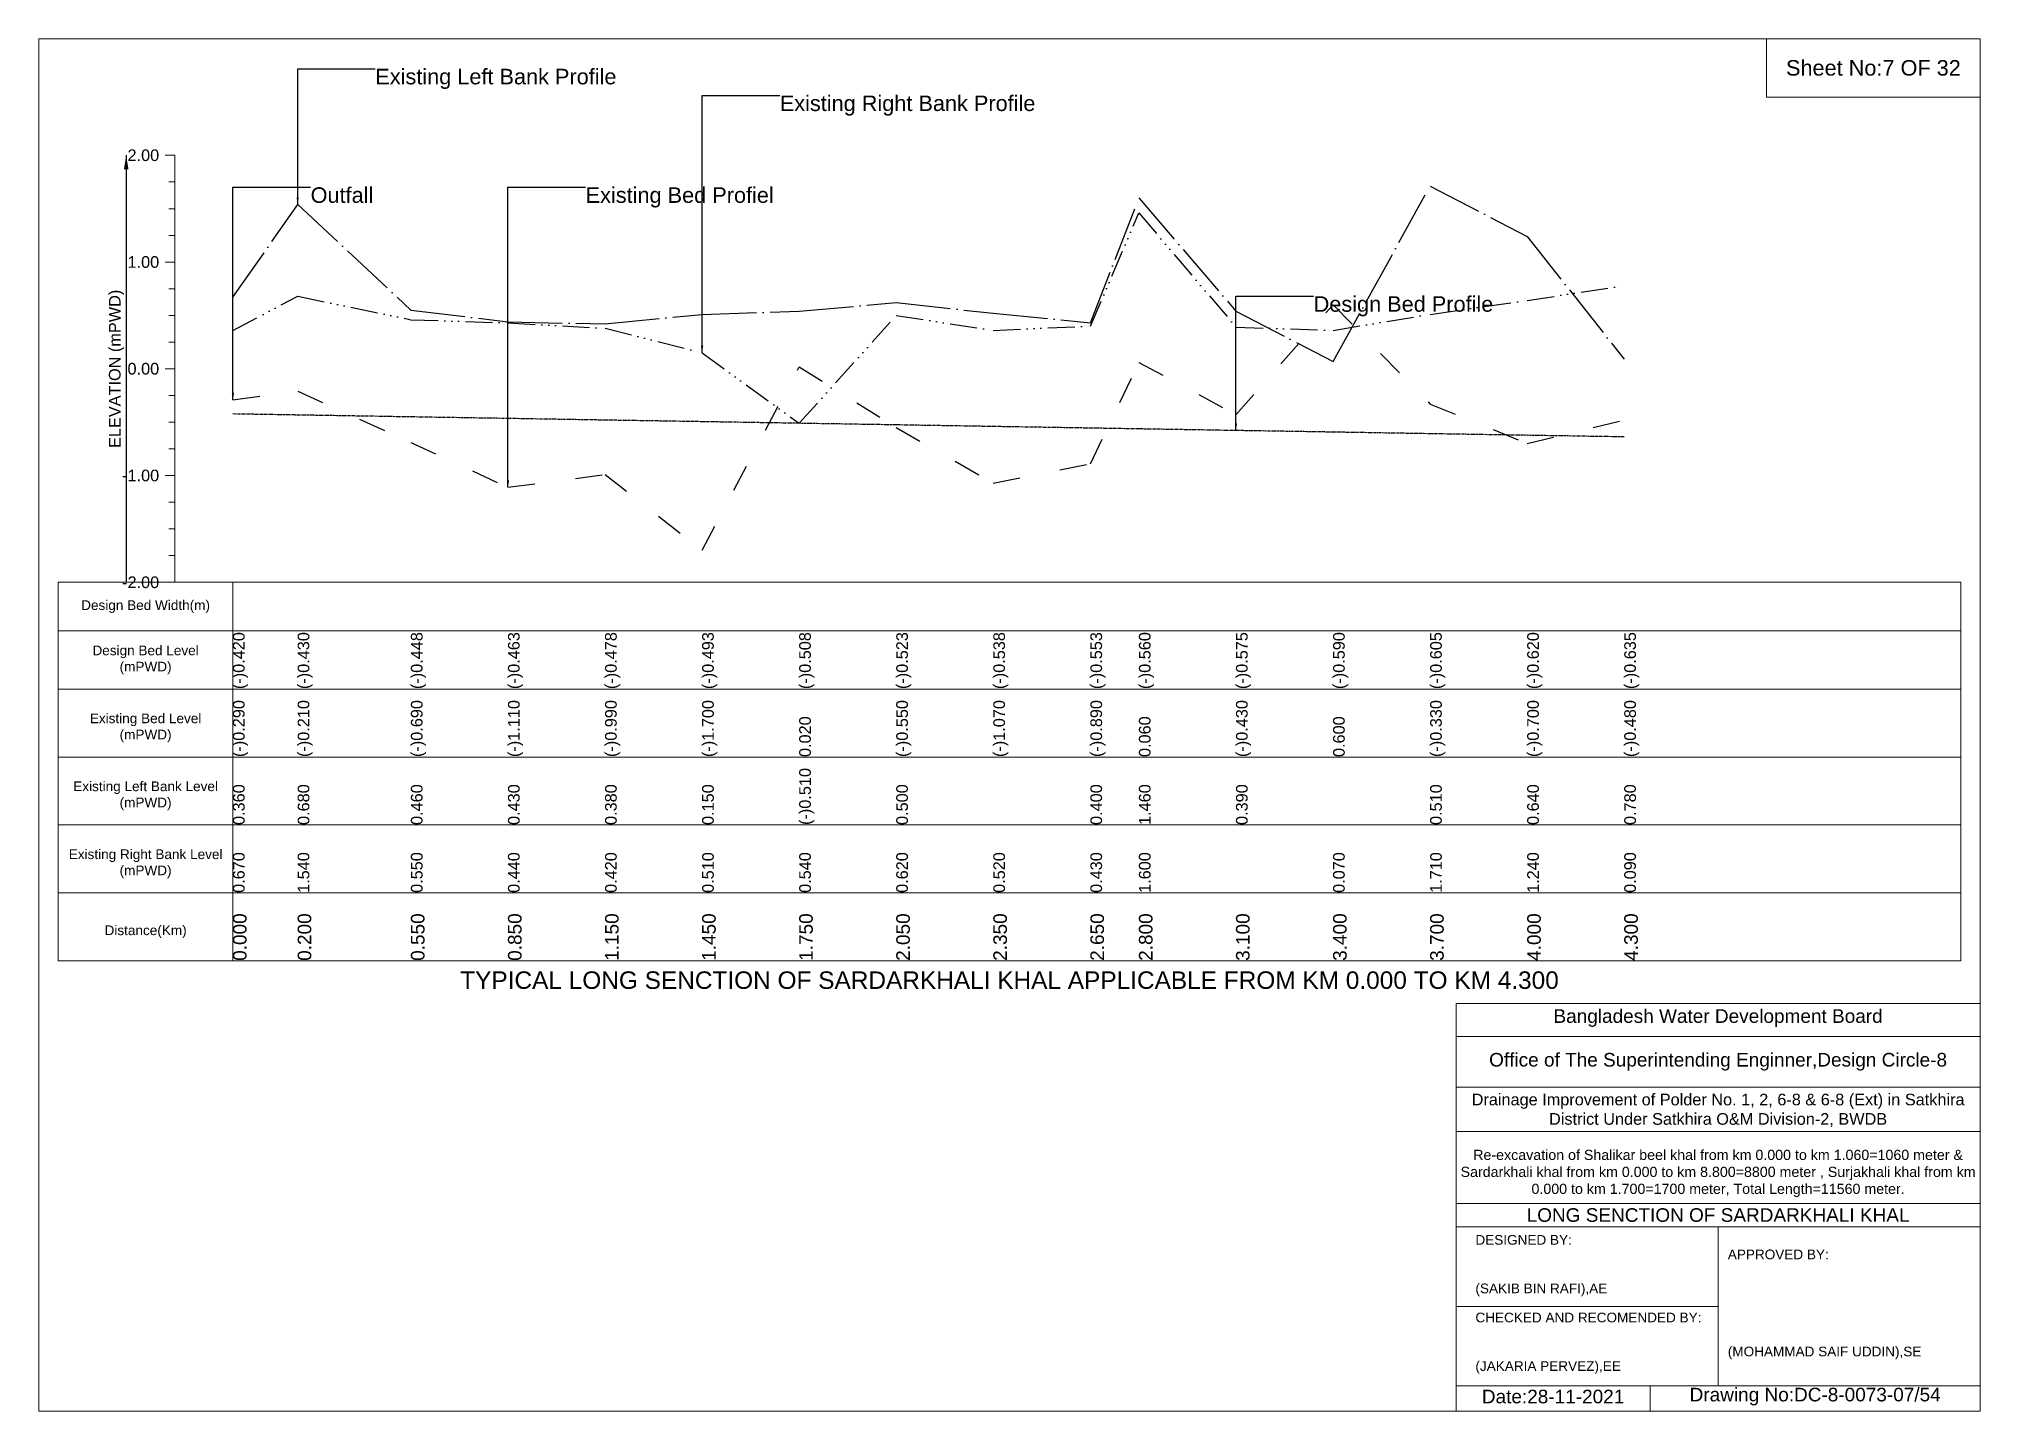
# Model space of a CAD drawing. Header units: inches. Extents: x 93000 to 416000, y -4242 to 0.
# Drawn here: x 160000 to 166000, y -4242 to 0 of the extents above; entities that cross this region are included whole.
import ezdxf

# ---------------------------------------------------------------- set-up
doc = ezdxf.new("R2010")
doc.units = ezdxf.units.IN
doc.header["$LTSCALE"] = 7
doc.header["$MEASUREMENT"] = 0
for name, pattern in [('ACAD_ISO03W100', [30, 12, -18]), ('ACAD_ISO04W100', [30, 24, -3, 0, -3]), ('ACAD_ISO14W100', [24, 12, -3, 0, -3, 0, -3, 0, -3]), ('CENTER', [2, 1.25, -0.25, 0.25, -0.25])]:
    doc.linetypes.add(name, pattern=pattern)
for name, color, linetype, lineweight in [('Cross section Data Border', 7, 'Continuous', 9), ('Design Bed Level Long Section', 7, 'CENTER', 25), ('Existing Bed Level for Long Section', 7, 'ACAD_ISO03W100', 25), ('Existing Left Bank of Long section', 7, 'ACAD_ISO04W100', 25), ('Existing Right Bank of Long Section', 7, 'ACAD_ISO14W100', 25), ('Long Section Border', 7, 'Continuous', 9), ('Long Section Labels', 7, 'Continuous', 9), ('Vscale for Long Section', 7, 'Continuous', 9)]:
    doc.layers.add(name, color=color, linetype=linetype, lineweight=lineweight)
doc.styles.get("Standard").update_dxf_attribs({"font": 'arial.ttf'})
doc.dimstyles.get("Standard").update_dxf_attribs({"dimtxt": 0.18, "dimasz": 0.18, "dimexe": 0.18, "dimexo": 0.0625, "dimgap": 0.09, "dimtad": 0, "dimtih": 1, "dimtoh": 1, "dimdec": 4, "dimzin": 0, "dimdsep": 46, "dimtxsty": 'Standard', "dimcen": 0.09, "dimadec": 0, "dimazin": 0, "dimtfac": 1, "dimtdec": 4, "dimtofl": 0, "dimtmove": 0, "dimatfit": 3, "dimfxl": 0, "dimtolj": 1, "dimtzin": 0, "dimarcsym": 0})

msp = doc.modelspace()

# ---------------------------------------------------------------- texts
at = {"layer": 'Cross section Data Border', "attachment_point": 5}
for s, insert, char_height in [('Sheet No:7 OF 32', (165670, -90), 48), ('Bangladesh Water Development Board', (165190, -3027), 42), ('Office of The Superintending Enginner,Design Circle-8', (165190, -3162), 42)]:
    msp.add_mtext(s, dxfattribs=dict(at, insert=insert, char_height=char_height))
at = {"layer": 'Cross section Data Border'}
for s, insert, char_height, width, attachment_point in [('Drainage Improvement of Polder No. 1, 2, 6-8 & 6-8 (Ext) in Satkhira District Under Satkhira O&M Division-2, BWDB', (165190, -3312), 36, 1680, 5), ('Re-excavation of Shalikar beel khal from km 0.000 to km 1.060=1060 meter & Sardarkhali khal from km 0.000 to km 8.800=8800 meter , Surjakhali khal from km 0.000 to km 1.700=1700 meter, Total Length=11560 meter.', (165190, -3507), 31.4683, 1620, 5), ('LONG SENCTION OF SARDARKHALI KHAL', (165190, -3636), 42, 1680, 5), ('DESIGNED BY:\\P\\P\\P(SAKIB BIN RAFI),AE', (164440, -3792), 30, 840, 4), ('APPROVED BY:\\P\\P\\P\\P\\P\\P(MOHAMMAD SAIF UDDIN),SE', (165220, -3912), 30, 840, 4), ('CHECKED AND RECOMENDED BY:\\P\\P\\P(JAKARIA PERVEZ),EE', (164440, -4032), 30, 840, 4), ('Date:28-11-2021', (164680, -4197), 42, 840, 5), ('Drawing No:DC-8-0073-07/54', (165490, -4197), 42, 1320, 5)]:
    msp.add_mtext(s, dxfattribs=dict(at, insert=insert, char_height=char_height, width=width, attachment_point=attachment_point))
at = {"layer": 'Long Section Border', "attachment_point": 5}
for s, insert, char_height in [('Design Bed Width(m)', (160330, -1755), 30), ('Design Bed Level\\P(mPWD)', (160330, -1920), 30), ('Existing Bed Level\\P(mPWD)', (160330, -2130), 30), ('Existing Left Bank Level\\P(mPWD)', (160330, -2340), 30), ('Existing Right Bank Level\\P(mPWD)', (160330, -2550), 30), ('Distance(Km)', (160330, -2760), 30), ('TYPICAL LONG SENCTION OF SARDARKHALI KHAL APPLICABLE FROM KM 0.000 TO KM 4.300', (163000, -2910), 54)]:
    msp.add_mtext(s, dxfattribs=dict(at, insert=insert, char_height=char_height))
at = {"layer": 'Long Section Labels', "char_height": 48, "attachment_point": 1}
for s, insert in [('Existing Left Bank Profile', (161040, -92.7)), ('Existing Right Bank Profile', (162290, -175.2)), ('Outfall', (160840, -459)), ('Existing Bed Profiel', (161690, -459)), ('Design Bed Profile', (163940, -795.6))]:
    msp.add_mtext(s, dxfattribs=dict(at, insert=insert))
at = {"layer": 'Vscale for Long Section', "char_height": 36, "attachment_point": 6}
for s, insert in [('2.00', (160372, -360)), ('1.00', (160372, -690)), ('0.00', (160372, -1020)), ('-1.00', (160372, -1350)), ('-2.00', (160372, -1680))]:
    msp.add_mtext(s, dxfattribs=dict(at, insert=insert))
at = {"layer": 'Vscale for Long Section', "rotation": 90}
for s, insert, char_height, attachment_point in [('ELEVATION (mPWD)', (160240, -1020), 36, 5), ('(-)0.420', (160600, -2010), 36, 1), ('(-)0.430', (160800, -2010), 36, 1), ('(-)0.448', (161150, -2010), 36, 1), ('(-)0.463', (161450, -2010), 36, 1), ('(-)0.478', (161750, -2010), 36, 1), ('(-)0.493', (162050, -2010), 36, 1), ('(-)0.508', (162350, -2010), 36, 1), ('(-)0.523', (162650, -2010), 36, 1), ('(-)0.538', (162950, -2010), 36, 1), ('(-)0.553', (163250, -2010), 36, 1), ('(-)0.560', (163400, -2010), 36, 1), ('(-)0.575', (163700, -2010), 36, 1), ('(-)0.590', (164000, -2010), 36, 1), ('(-)0.605', (164300, -2010), 36, 1), ('(-)0.620', (164600, -2010), 36, 1), ('(-)0.635', (164900, -2010), 36, 1), ('(-)0.290', (160600, -2220), 36, 1), ('(-)0.210', (160800, -2220), 36, 1), ('(-)0.690', (161150, -2220), 36, 1), ('(-)1.110', (161450, -2220), 36, 1), ('(-)0.990', (161750, -2220), 36, 1), ('(-)1.700', (162050, -2220), 36, 1), ('0.020', (162350, -2220), 36, 1), ('(-)0.550', (162650, -2220), 36, 1), ('(-)1.070', (162950, -2220), 36, 1), ('(-)0.890', (163250, -2220), 36, 1), ('0.060', (163400, -2220), 36, 1), ('(-)0.430', (163700, -2220), 36, 1), ('0.600', (164000, -2220), 36, 1), ('(-)0.330', (164300, -2220), 36, 1), ('(-)0.700', (164600, -2220), 36, 1), ('(-)0.480', (164900, -2220), 36, 1), ('(-)0.510', (162350, -2430), 36, 1), ('0.360', (160600, -2430), 36, 1), ('0.360', (160600, -2430), 36, 1), ('0.360', (160600, -2430), 36, 1), ('0.680', (160800, -2430), 36, 1), ('0.460', (161150, -2430), 36, 1), ('0.430', (161450, -2430), 36, 1), ('0.380', (161750, -2430), 36, 1), ('0.150', (162050, -2430), 36, 1), ('0.500', (162650, -2430), 36, 1), ('0.400', (163250, -2430), 36, 1), ('1.460', (163400, -2430), 36, 1), ('0.390', (163700, -2430), 36, 1), ('0.510', (164300, -2430), 36, 1), ('0.640', (164600, -2430), 36, 1), ('0.780', (164900, -2430), 36, 1), ('0.670', (160600, -2640), 36, 1), ('1.540', (160800, -2640), 36, 1), ('0.550', (161150, -2640), 36, 1), ('0.440', (161450, -2640), 36, 1), ('0.420', (161750, -2640), 36, 1), ('0.510', (162050, -2640), 36, 1), ('0.540', (162350, -2640), 36, 1), ('0.540', (162350, -2640), 36, 1), ('0.620', (162650, -2640), 36, 1), ('0.520', (162950, -2640), 36, 1), ('0.430', (163250, -2640), 36, 1), ('1.600', (163400, -2640), 36, 1), ('0.070', (164000, -2640), 36, 1), ('1.710', (164300, -2640), 36, 1), ('1.240', (164600, -2640), 36, 1), ('0.090', (164900, -2640), 36, 1), ('0.000', (160600, -2850), 42, 1), ('0.200', (160800, -2850), 42, 1), ('0.550', (161150, -2850), 42, 1), ('0.850', (161450, -2850), 42, 1), ('1.150', (161750, -2850), 42, 1), ('1.450', (162050, -2850), 42, 1), ('1.750', (162350, -2850), 42, 1), ('2.050', (162650, -2850), 42, 1), ('2.350', (162950, -2850), 42, 1), ('2.650', (163250, -2850), 42, 1), ('2.800', (163400, -2850), 42, 1), ('3.100', (163700, -2850), 42, 1), ('3.400', (164000, -2850), 42, 1), ('3.700', (164300, -2850), 42, 1), ('4.000', (164600, -2850), 42, 1), ('4.300', (164900, -2850), 42, 1)]:
    msp.add_mtext(s, dxfattribs=dict(at, insert=insert, char_height=char_height, attachment_point=attachment_point))

# ---------------------------------------------------------------- linework, layer by layer
at = {"layer": 'Cross section Data Border'}
for points in [[(160000, 0), (166000, 0), (166000, -4242), (160000, -4242)], [(165340, 0), (166000, 0), (166000, -180), (165340, -180)]]:
    msp.add_lwpolyline(points, close=True, dxfattribs=at)
for points in [[(164380, -4242), (164380, -2982), (166000, -2982)], [(164380, -3084), (166000, -3084)], [(164380, -3240), (166000, -3240)], [(164380, -3378), (166000, -3378)], [(164380, -3600), (166000, -3600)], [(164380, -3672), (166000, -3672)], [(165190, -3672), (165190, -4164)], [(164380, -3918), (165190, -3918)], [(164380, -4164), (166000, -4164)], [(164980, -4164), (164980, -4242)]]:
    msp.add_lwpolyline(points, dxfattribs=at)
at = {"layer": 'Design Bed Level Long Section'}
msp.add_lwpolyline([(160600, -1158.6), (160800, -1161.9), (161150, -1167.7), (161450, -1172.6), (161750, -1177.6), (162050, -1182.5), (162350, -1187.5), (162650, -1192.4), (162950, -1197.4), (163250, -1202.3), (163400, -1204.8), (163700, -1209.8), (164000, -1214.7), (164300, -1219.7), (164600, -1224.6), (164900, -1229.5)], dxfattribs=at)
at = {"layer": 'Existing Bed Level for Long Section'}
msp.add_lwpolyline([(160600, -1115.7), (160800, -1089.3), (161150, -1247.7), (161450, -1386.3), (161750, -1346.7), (162050, -1581), (162350, -1013.4), (162650, -1201.5), (162950, -1373.1), (163250, -1313.7), (163400, -1000.2), (163700, -1161.9), (164000, -822), (164300, -1128.9), (164600, -1251), (164900, -1178.4)], dxfattribs=at)
at = {"layer": 'Existing Left Bank of Long section'}
msp.add_lwpolyline([(160600, -798.9), (160800, -511.8), (161150, -838.5), (161450, -874.8), (161750, -881.4), (162050, -851.7), (162350, -841.8), (162650, -815.4), (162950, -848.4), (163250, -878.1), (163400, -492), (163700, -841.8), (164000, -996.9), (164300, -455.7), (164600, -610.8), (164900, -990.3)], dxfattribs=at)
at = {"layer": 'Existing Right Bank of Long Section'}
msp.add_lwpolyline([(160600, -901.2), (160800, -795.6), (161150, -868.2), (161450, -878.1), (161750, -894.6), (162050, -970.5), (162350, -1188.3), (162650, -855), (162950, -901.2), (163250, -888), (163400, -538.2), (163700, -891.3), (164000, -901.2), (164300, -851.7), (164600, -808.8), (164900, -762.6)], dxfattribs=at)
at = {"layer": 'Long Section Border'}
msp.add_lwpolyline([(160060, -1680), (165940, -1680), (165940, -2850), (160060, -2850)], close=True, dxfattribs=at)
for points in [[(160600, -1680), (160600, -2850)], [(160060, -1830), (165940, -1830)], [(160060, -2010), (165940, -2010)], [(160060, -2220), (165940, -2220)], [(160060, -2430), (165940, -2430)], [(160060, -2640), (165940, -2640)]]:
    msp.add_lwpolyline(points, dxfattribs=at)
at = {"layer": 'Vscale for Long Section'}
for points in [[(160420, -360), (160390, -360)], [(160420, -1680), (160420, -1350), (160420, -1020), (160420, -690), (160420, -360)], [(160420, -442.5), (160402, -442.5)], [(160420, -525), (160402, -525)], [(160420, -607.5), (160402, -607.5)], [(160420, -690), (160390, -690)], [(160420, -772.5), (160402, -772.5)], [(160420, -855), (160402, -855)], [(160420, -937.5), (160402, -937.5)], [(160420, -1020), (160390, -1020)], [(160420, -1102.5), (160402, -1102.5)], [(160420, -1185), (160402, -1185)], [(160420, -1267.5), (160402, -1267.5)], [(160420, -1350), (160390, -1350)], [(160420, -1432.5), (160402, -1432.5)], [(160420, -1515), (160402, -1515)], [(160420, -1597.5), (160402, -1597.5)], [(160420, -1680), (160390, -1680)]]:
    msp.add_lwpolyline(points, dxfattribs=at)

msp.set_redraw_order([(e.dxf.handle, doc.entitydb.next_handle()) for e in msp.query("TEXT MTEXT ATTDEF DIMENSION ARC_DIMENSION")])  # texts and dimensions are drawn at this point

# ---------------------------------------------------------------- leaders
at = {"layer": 'Long Section Labels', "annotation_type": 0, "has_hookline": 1, "hookline_direction": 0}
for points, text_width in [([(160800, -511.8), (160800, -92.7), (161039.9, -92.7)], 737.4), ([(162050, -970.5), (162050, -175.2), (162289.9, -175.2)], 782), ([(160600, -1115.7), (160600, -459), (160839.9, -459)], 185.8), ([(161450, -1386.3), (161450, -459), (161689.9, -459)], 571.4), ([(163700, -1209.8), (163700, -795.6), (163939.9, -795.6)], 547.4)]:
    msp.add_leader(points, dimstyle='Standard', override={"dimasz": 21.6}, dxfattribs=dict(at, text_width=text_width))
at = {"layer": 'Vscale for Long Section'}
msp.add_leader([(160270, -360), (160270, -1680)], dimstyle='Standard', override={"dimasz": 43.2}, dxfattribs=at)

doc.saveas('drawing.dxf')
